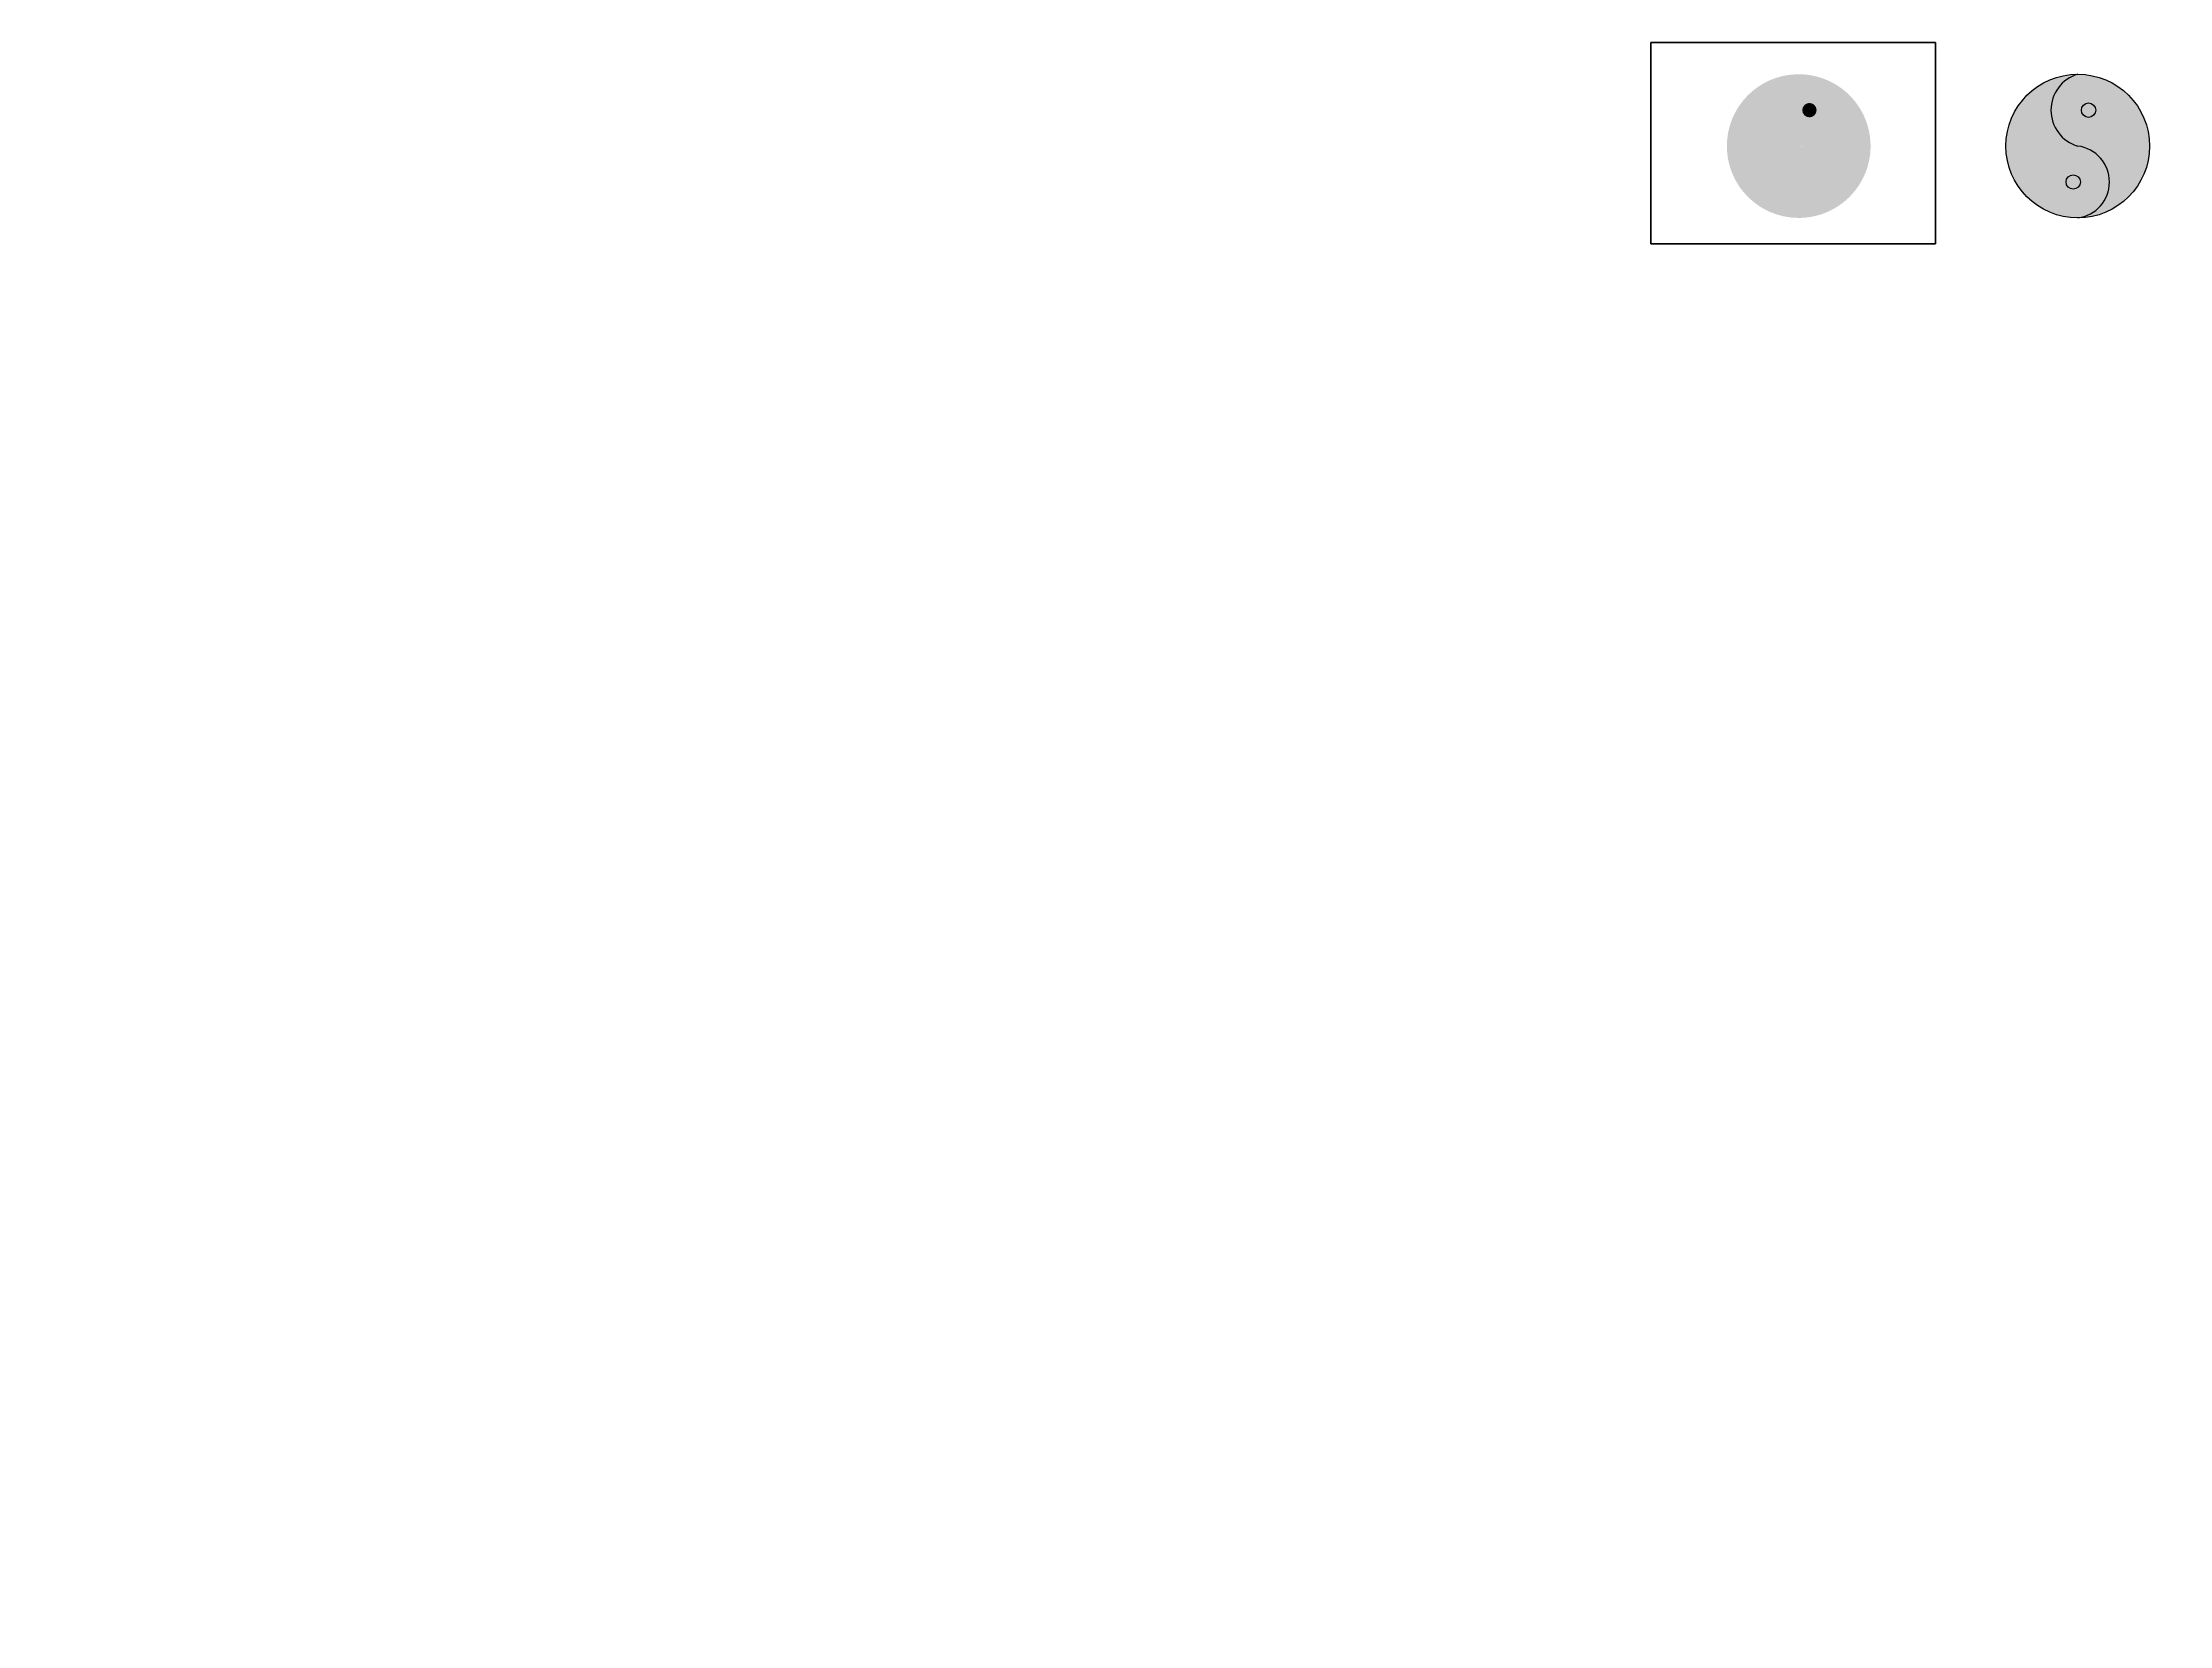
# Model space of a CAD drawing. Header units: millimetres. Extents: x 0 to 2220, y 0 to 1653.
import ezdxf
from ezdxf import colors
from ezdxf.entities.mleader import LeaderData, LeaderLine
from ezdxf.math import Vec2, Vec3

# ---------------------------------------------------------------- set-up
doc = ezdxf.new("R2010")
doc.units = ezdxf.units.MM
doc.header["$PDMODE"] = 1
doc.layers.add('Orange', color=30, linetype='Continuous', lineweight=50, plot=False)
doc.styles.get("Standard").update_dxf_attribs({"font": 'arial.ttf'})

msp = doc.modelspace()

# ---------------------------------------------------------------- hatches: boundary and pattern name
h = msp.add_hatch(color=250)
h.dxf.hatch_style = 1
h.paths.add_polyline_path([(2124.4, 1619.5, 0.414214), (2049.4, 1544.5, 0.414214), (2124.4, 1469.5, 0.880564), (2124.4, 1544.5, -0.744013)])
h.paths.add_polyline_path([(2127.1, 1507, -1), (2112.1, 1507, -1)], flags=16)
h.paths.add_polyline_path([(2128.1, 1582, 1), (2143.1, 1582, 1)], flags=17)
h = msp.add_hatch(color=256)
h.dxf.hatch_style = 1
h.paths.add_polyline_path([(2124.4, 1544.5, -0.880564), (2124.4, 1469.5, 0.414214), (2199.4, 1544.5, 0.414214), (2124.4, 1619.5, 0.744013)])
h.paths.add_polyline_path([(2128.1, 1582, -1), (2143.1, 1582, -1)], flags=16)
h.paths.add_polyline_path([(2112.1, 1507, 1), (2127.1, 1507, 1)], flags=17)
at = {"layer": 'Orange', "true_color": 0x000000}
h = msp.add_hatch(color=18, dxfattribs=at)
h.dxf.hatch_style = 1
h.paths.add_polyline_path([(1833, 1619.5, 0.414006), (1758.1, 1544.5, 0.414006), (1833, 1469.5, 0.808814), (1839.2, 1543.2, -0.808815)])
h.paths.add_polyline_path([(1835.8, 1507, -1), (1820.8, 1507, -1)], flags=16)
at = {"layer": 'Orange', "true_color": 0xffffff}
h = msp.add_hatch(color=7, dxfattribs=at)
h.dxf.hatch_style = 1
h.paths.add_polyline_path([(1833, 1469.5, 0.414421), (1908.1, 1544.5, 0.414422), (1833, 1619.5, 0.744012), (1833, 1544.5, -0.880562)])
h.paths.add_polyline_path([(1836.8, 1582, -1), (1851.8, 1582, -1)], flags=16)
h.paths.add_polyline_path([(1835.8, 1507, 1), (1820.8, 1507, 1)], flags=17)
at = {"layer": 'Orange'}
h = msp.add_hatch(color=256, dxfattribs=at)
h.set_gradient(color2=(0, 0, 0), tint=1)
h.paths.add_polyline_path([(1851.8, 1582, 1), (1836.8, 1582, 1)])

# ---------------------------------------------------------------- linework, layer by layer
for centre, radius in [((2124.4, 1544.5), 75), ((2135.6, 1582), 7.5), ((2119.6, 1507), 7.5)]:
    msp.add_circle(centre, radius)
for centre, radius, start, end in [((2135.6, 1582), 39.2, 106.7005, 253.2995), ((2119.6, 1507), 37.8, 277.268, 82.732)]:
    msp.add_arc(centre, radius, start, end)
for p in [(2220.1, 1540.9), (2120.1, 1514.3), (2160.1, 1514.3), (2220.1, 1527.6), (2220.1, 1514.3), (2220.1, 1500.9), (2220.1, 1487.6)]:
    msp.add_point(p)
msp.add_lwpolyline([(1678.8, 1652.6), (1975.8, 1652.6), (1975.8, 1442.6), (1678.8, 1442.6)], close=True, dxfattribs=at)

# ---------------------------------------------------------------- leaders
ml = msp.add_multileader_mtext('Standard')
ml.set_content('', color=256)
ml.set_leader_properties()
ml.build(insert=Vec2(0, 0))
ctx = ml.context
ctx.base_point, ctx.plane_origin = Vec3(2217.8, 1549.7), Vec3(2191.8, 1497.8)
notes = []
notes.append((ctx, [(0, (0, 0, 0), (0, 0), (1, 0), 1, [])]))
ctx.mtext.insert, ctx.mtext.flow_direction = Vec3(2219.8, 1551.7), 5
ml = msp.add_multileader_mtext('Standard')
ml.set_content('', color=256)
ml.set_leader_properties()
ml.build(insert=Vec2(0, 0))
ctx = ml.context
ctx.base_point, ctx.plane_origin = Vec3(2132.7, 1545.2), Vec3(2106.6, 1497.7)
notes.append((ctx, [(0, (0, 0, 0), (0, 0), (1, 0), 1, [])]))
ctx.mtext.insert, ctx.mtext.flow_direction = Vec3(2134.7, 1547.2), 5
for ctx, leaders in notes:
    for number, flags, end, landing, length, lines in leaders:
        leader = LeaderData()
        leader.index, (leader.has_last_leader_line, leader.has_dogleg_vector, leader.attachment_direction) = number, flags
        leader.last_leader_point, leader.dogleg_vector, leader.dogleg_length = Vec3(end), Vec3(landing), length
        for number, points, colour, breaks in lines:
            line = LeaderLine()
            line.index, line.vertices, line.color, line.breaks = number, Vec3.list(points), colors.encode_raw_color(colour), breaks
            leader.lines.append(line)
        ctx.leaders.append(leader)

doc.saveas('drawing.dxf')
